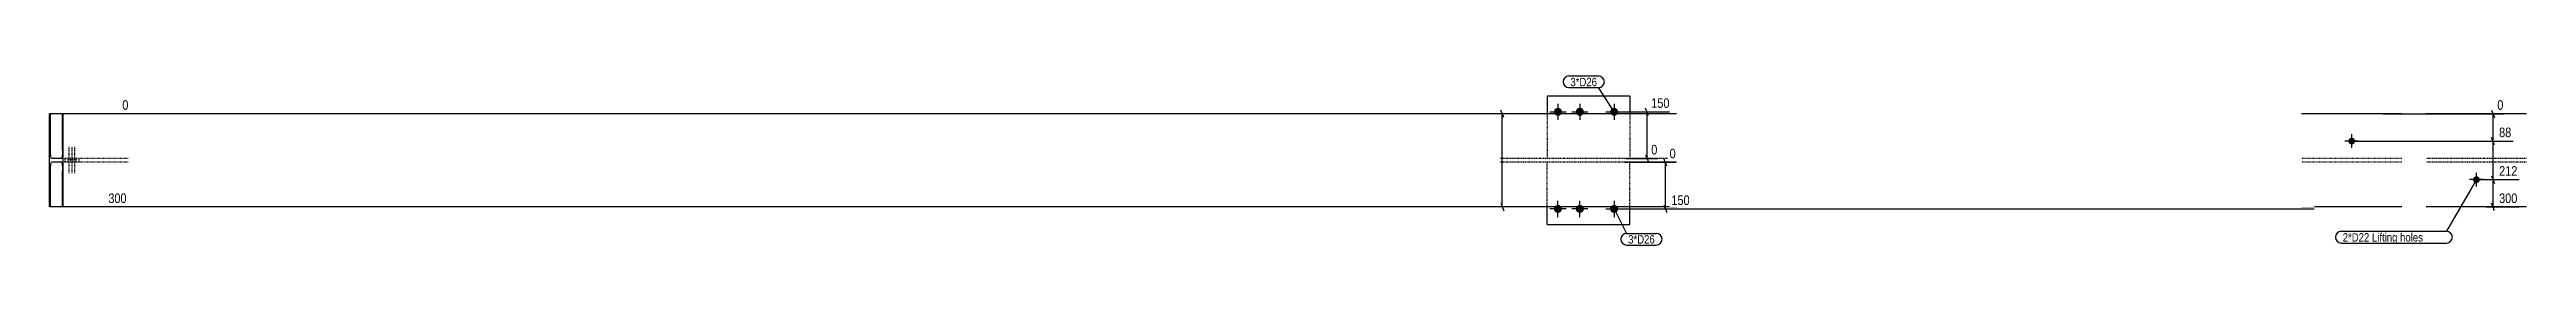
# Model space of a CAD drawing. Header units: millimetres. Extents: x 19 to 64856, y 9 to 4911.
# Drawn here: x 22958 to 30902, y 19 to 563 of the extents above; entities that cross this region are included whole.
import ezdxf

# ---------------------------------------------------------------- set-up
doc = ezdxf.new("R2010")
doc.units = ezdxf.units.MM
doc.linetypes.add('DXK_LINE_DOT2', pattern=[3.9198, 1.9599, -1.9599])
for name, color, linetype in [('MÅLSÆTNING', 7, 'Continuous'), ('STÅL', 7, 'Continuous'), ('TEKST', 7, 'Continuous')]:
    doc.layers.add(name, color=color, linetype=linetype)
doc.styles.add('Arial Narrow', font='ARIALN.TTF', dxfattribs={"height": 0.2})

msp = doc.modelspace()

# ---------------------------------------------------------------- hatches: boundary and pattern name
at = {"layer": 'STÅL', "linetype": 'Continuous'}
for points in [[(27808.8, 447.9, -1), (27782.8, 447.9, -1)], [(27878.8, 447.9, -1), (27852.8, 447.9, -1)], [(27988.8, 447.9, -1), (27962.8, 447.9, -1)], [(30330.4, 353.6, -1), (30352.4, 353.6, -1)], [(30730.4, 229.6, -1), (30752.4, 229.6, -1)], [(27782.8, 135.4, -1), (27808.8, 135.4, -1)], [(27852.8, 135.4, -1), (27878.8, 135.4, -1)], [(27988.8, 135.4, -1), (27962.8, 135.4, -1)]]:
    msp.add_hatch(color=96, dxfattribs=at).paths.add_polyline_path(points)

# ---------------------------------------------------------------- linework, layer by layer
at = {"layer": 'MÅLSÆTNING', "color": 7, "linetype": 'Continuous'}
for p, q in [((27655.3, 441.6), (23191.5, 441.6)), ((27621.8, 429.6), (27612.2, 453.6)), ((27617, 141.6), (27617, 441.6)), ((27983.8, 447.9), (28153.5, 447.9)), ((28086.2, 435.9), (28076.6, 459.9)), ((28081.4, 297.9), (28081.4, 447.9)), ((30440.9, 441.6), (30827.9, 441.6)), ((30790, 453.6), (30799.6, 429.6)), ((30794.8, 353.6), (30794.8, 441.6)), ((30349.4, 353.6), (30859, 353.6)), ((30349.4, 353.6), (30859, 353.6)), ((30799.6, 341.6), (30790, 365.6)), ((30799.6, 341.6), (30790, 365.6)), ((28012.4, 297.9), (28114.5, 297.9)), ((28076.6, 309.9), (28086.2, 285.9)), ((30790, 241.6), (30799.6, 217.6)), ((30749.4, 229.6), (30878.5, 229.6)), ((30794.8, 141.6), (30794.8, 229.6)), ((27688.8, 141.6), (23140.8, 141.6)), ((27612.2, 153.6), (27621.8, 129.6)), ((27983.8, 135.4), (30220.5, 135.4)), ((28135.4, 147.4), (28145, 123.4)), ((30773, 141.6), (30878.5, 141.6)), ((30799.6, 129.6), (30790, 153.6))]:
    msp.add_line(p, q, dxfattribs=at)
at = {"layer": 'STÅL', "color": 2, "linetype": 'Continuous'}
for p, q in [((28025.8, 497.9), (27760.8, 497.9)), ((27760.8, 497.9), (27760.8, 441.6)), ((28025.8, 497.9), (28025.8, 441.6)), ((23210.3, 441.6), (22958.1, 441.6)), ((22958.1, 141.6), (22958.1, 441.6)), ((22960.9, 324.9), (22960.9, 441.6)), ((22999.5, 324.9), (22999.5, 441.6)), ((23002.3, 141.6), (23002.3, 441.6)), ((28175.8, 441.6), (27610.8, 441.6)), ((30501.9, 441.6), (30180.4, 441.6)), ((30901.9, 441.6), (30580.4, 441.6)), ((22961.1, 314.5), (22960.9, 324.9)), ((22999.5, 324.9), (22999.3, 314.5)), ((22960.9, 258.4), (22961.1, 268.7)), ((22960.9, 141.6), (22960.9, 258.4)), ((22961.8, 305.8), (22961.1, 314.5)), ((22961.1, 268.7), (22961.8, 277.4)), ((22962.9, 299.9), (22961.8, 305.8)), ((22961.8, 277.4), (22962.9, 283.3)), ((22964.2, 297.9), (22962.9, 299.9)), ((22962.9, 283.3), (22964.2, 285.4)), ((22996.2, 297.9), (22964.2, 297.9)), ((22996.2, 285.4), (22964.2, 285.4)), ((22997.5, 299.9), (22996.2, 297.9)), ((22996.2, 285.4), (22997.5, 283.3)), ((22998.6, 305.8), (22997.5, 299.9)), ((22997.5, 283.3), (22998.6, 277.4)), ((22999.3, 314.5), (22998.6, 305.8)), ((22998.6, 277.4), (22999.3, 268.7)), ((22999.3, 268.7), (22999.5, 258.4)), ((22999.5, 141.6), (22999.5, 258.4)), ((23210.3, 141.6), (22958.1, 141.6)), ((28175.8, 141.6), (27610.8, 141.6)), ((27760.8, 85.4), (27760.8, 141.6)), ((27760.8, 85.4), (28025.8, 85.4)), ((28025.8, 85.4), (28025.8, 141.6)), ((30501.9, 141.6), (30180.4, 141.6)), ((30901.9, 141.6), (30580.4, 141.6))]:
    msp.add_line(p, q, dxfattribs=at)
at = {"layer": 'STÅL', "color": 7, "linetype": 'DXK_LINE_DOT2'}
for p, q in [((27760.8, 441.6), (27760.8, 297.9)), ((28025.8, 441.6), (28025.8, 297.9)), ((23210.3, 297.9), (22996.2, 297.9)), ((23210.3, 285.4), (22996.2, 285.4)), ((27760.8, 297.9), (27610.8, 297.9)), ((27760.8, 285.4), (27610.8, 285.4)), ((28025.8, 297.9), (27760.8, 297.9)), ((28025.8, 285.4), (27760.8, 285.4)), ((27760.8, 141.6), (27760.8, 285.4)), ((28175.8, 297.9), (28025.8, 297.9)), ((28025.8, 141.6), (28025.8, 285.4)), ((28175.8, 285.4), (28025.8, 285.4)), ((30501.9, 297.9), (30180.4, 297.9)), ((30501.9, 285.4), (30180.4, 285.4)), ((30901.9, 297.9), (30580.4, 297.9)), ((30901.9, 285.4), (30580.4, 285.4))]:
    msp.add_line(p, q, dxfattribs=at)
at = {"layer": 'STÅL', "color": 96, "linetype": 'Continuous'}
for p, q in [((27769.8, 447.9), (27821.8, 447.9)), ((27795.8, 473.9), (27795.8, 421.9)), ((27839.8, 447.9), (27891.8, 447.9)), ((27865.8, 473.9), (27865.8, 421.9)), ((27949.8, 447.9), (28001.8, 447.9)), ((27975.8, 473.9), (27975.8, 421.9)), ((30363.4, 353.6), (30319.4, 353.6)), ((30341.4, 331.6), (30341.4, 375.6)), ((30741.4, 207.6), (30741.4, 251.6)), ((27795.8, 109.4), (27795.8, 161.4)), ((27865.8, 109.4), (27865.8, 161.4)), ((27975.8, 161.4), (27975.8, 109.4)), ((30763.4, 229.6), (30719.4, 229.6)), ((27821.8, 135.4), (27769.8, 135.4)), ((27891.8, 135.4), (27839.8, 135.4)), ((27949.8, 135.4), (28001.8, 135.4))]:
    msp.add_line(p, q, dxfattribs=at)
at = {"layer": 'STÅL', "color": 96, "linetype": 'DXK_LINE_DOT2'}
for p, q in [((23021.4, 250.4), (23021.4, 335.4)), ((23030.6, 250.4), (23030.6, 335.4)), ((23039.7, 250.4), (23039.7, 335.4)), ((23008.4, 285.4), (23008.4, 297.9)), ((23017.6, 285.4), (23017.6, 297.9)), ((23026.7, 285.4), (23026.7, 297.9)), ((23034.4, 285.4), (23034.4, 297.9)), ((23043.6, 285.4), (23043.6, 297.9)), ((23052.7, 285.4), (23052.7, 297.9))]:
    msp.add_line(p, q, dxfattribs=at)

# ---------------------------------------------------------------- wipeouts: each hides what was drawn before it
at = {"color": 0}
msp.add_wipeout([(30398, 30.5), (30398, 58.5), (30312.7, 58.5), (30312.7, 30.5)], dxfattribs=at).dxf.layer = 'TEKST'

# ---------------------------------------------------------------- next in the draw order: wipeouts: each hides what was drawn before it
at = {"color": 0, "linetype": 'Continuous'}
for points in [[(23217.4, 448), (23217.4, 492.8), (23185.1, 492.8), (23185.1, 448)], [(28159.9, 454.3), (28159.9, 499.1), (28088.6, 499.1), (28088.6, 454.3)], [(30834.3, 448), (30834.3, 492.8), (30802, 492.8), (30802, 448)], [(28120.9, 304.3), (28120.9, 349.1), (28088.6, 349.1), (28088.6, 304.3)], [(30879.1, 236), (30879.1, 280.8), (30807.8, 280.8), (30807.8, 236)], [(23211.6, 148), (23211.6, 192.8), (23140.3, 192.8), (23140.3, 148)], [(30879.1, 148), (30879.1, 192.8), (30807.8, 192.8), (30807.8, 148)]]:
    msp.add_wipeout(points, dxfattribs=at).dxf.layer = 'MÅLSÆTNING'
at = {"color": 0}
for points in [[(27921, 530.3), (27921, 558.3), (27835.8, 558.3), (27835.8, 530.3)], [(28106.1, 24), (28106.1, 52), (28020.9, 52), (28020.9, 24)], [(30398, 30.5), (30398, 58.5), (30312.7, 58.5), (30312.7, 30.5)]]:
    msp.add_wipeout(points, dxfattribs=at).dxf.layer = 'TEKST'

# ---------------------------------------------------------------- next in the draw order: linework, layer by layer
at = {"layer": 'MÅLSÆTNING', "color": 7, "linetype": 'Continuous'}
for p, q in [((30794.8, 229.6), (30794.8, 353.6)), ((28010.4, 285.4), (28173.3, 285.4)), ((28145, 273.4), (28135.4, 297.4)), ((28140.2, 135.4), (28140.2, 285.4)), ((30790, 241.6), (30799.6, 217.6)), ((30749.4, 229.6), (30878.5, 229.6))]:
    msp.add_line(p, q, dxfattribs=at)
at = {"layer": 'TEKST', "color": 7, "linetype": 'Continuous'}
msp.add_arc((30307.9, 44.5), 18.8, 90, 270, dxfattribs=at)

# ---------------------------------------------------------------- next in the draw order: texts
at = {"layer": 'MÅLSÆTNING', "color": 3, "linetype": 'Continuous', "style": 'Arial Narrow'}
for s, height, p in [('0', 30.5, (23191.5, 454.4)), ('150', 30.54, (28095, 460.7)), ('0', 30.5, (30808.4, 454.4)), ('0', 30.5, (28095, 310.7)), ('212', 30.54, (30814.2, 242.4)), ('300', 30.54, (23146.7, 154.4)), ('300', 30.54, (30814.2, 154.4))]:
    msp.add_text(s, height=height, dxfattribs=at).set_placement(p)

# ---------------------------------------------------------------- next in the draw order: wipeouts: each hides what was drawn before it
at = {"color": 0}
for points in [[(27921, 530.3), (27921, 558.3), (27835.8, 558.3), (27835.8, 530.3)], [(28106.1, 24), (28106.1, 52), (28020.9, 52), (28020.9, 24)], [(30640.6, 30.5), (30640.6, 58.5), (30406.4, 58.5), (30406.4, 30.5)]]:
    msp.add_wipeout(points, dxfattribs=at).dxf.layer = 'TEKST'

# ---------------------------------------------------------------- next in the draw order: linework, layer by layer
at = {"layer": 'TEKST', "color": 7, "linetype": 'Continuous'}
for p, q in [((27831, 563.1), (27925.8, 563.1)), ((27831, 525.5), (27925.8, 525.5)), ((27975.8, 447.9), (27925.8, 525.5)), ((27975.8, 135.4), (28016.1, 56.8)), ((28016.1, 56.8), (28110.9, 56.8)), ((28016.1, 19.2), (28110.9, 19.2))]:
    msp.add_line(p, q, dxfattribs=at)
for centre, start, end in [((27831, 544.3), 90, 270), ((27925.8, 544.3), 270, 90), ((28016.1, 38), 90, 270), ((28110.9, 38), 270, 90)]:
    msp.add_arc(centre, 18.8, start, end, dxfattribs=at)

# ---------------------------------------------------------------- next in the draw order: texts
at = {"layer": 'TEKST', "color": 3, "style": 'Arial Narrow'}
for p in [(27835.8, 530.3), (28020.9, 24)]:
    msp.add_text('3*D26', height=26.72, dxfattribs=at).set_placement(p)

# ---------------------------------------------------------------- next in the draw order: wipeouts: each hides what was drawn before it
at = {"color": 0, "linetype": 'Continuous'}
for points in [[(30859.6, 360), (30859.6, 404.8), (30807.8, 404.8), (30807.8, 360)], [(28179.7, 291.8), (28179.7, 336.6), (28147.4, 336.6), (28147.4, 291.8)], [(30221.1, 141.8), (30221.1, 186.6), (28153.2, 186.6), (28153.2, 141.8)]]:
    msp.add_wipeout(points, dxfattribs=at).dxf.layer = 'MÅLSÆTNING'
at = {"color": 0}
msp.add_wipeout([(30640.6, 30.5), (30640.6, 58.5), (30406.4, 58.5), (30406.4, 30.5)], dxfattribs=at).dxf.layer = 'TEKST'

# ---------------------------------------------------------------- next in the draw order: linework, layer by layer
at = {"layer": 'TEKST', "color": 7, "linetype": 'Continuous'}
for p, q in [((30741.4, 229.6), (30645.4, 63.3)), ((30307.9, 63.3), (30645.4, 63.3)), ((30307.9, 25.7), (30645.4, 25.7))]:
    msp.add_line(p, q, dxfattribs=at)
msp.add_arc((30645.4, 44.5), 18.8, 270, 90, dxfattribs=at)

# ---------------------------------------------------------------- next in the draw order: texts
at = {"layer": 'MÅLSÆTNING', "color": 3, "linetype": 'Continuous', "style": 'Arial Narrow'}
for s, height, p in [('88', 30.54, (30814.2, 366.4)), ('0', 30.5, (28153.8, 298.2)), ('150', 30.54, (28159.6, 148.2))]:
    msp.add_text(s, height=height, dxfattribs=at).set_placement(p)
at = {"layer": 'TEKST', "color": 3, "style": 'Arial Narrow'}
for s, height, p in [('2*D22', 26.72, (30312.7, 30.5)), ('Lifting holes', 26.724, (30406.4, 30.5))]:
    msp.add_text(s, height=height, dxfattribs=at).set_placement(p)

doc.saveas('drawing.dxf')
